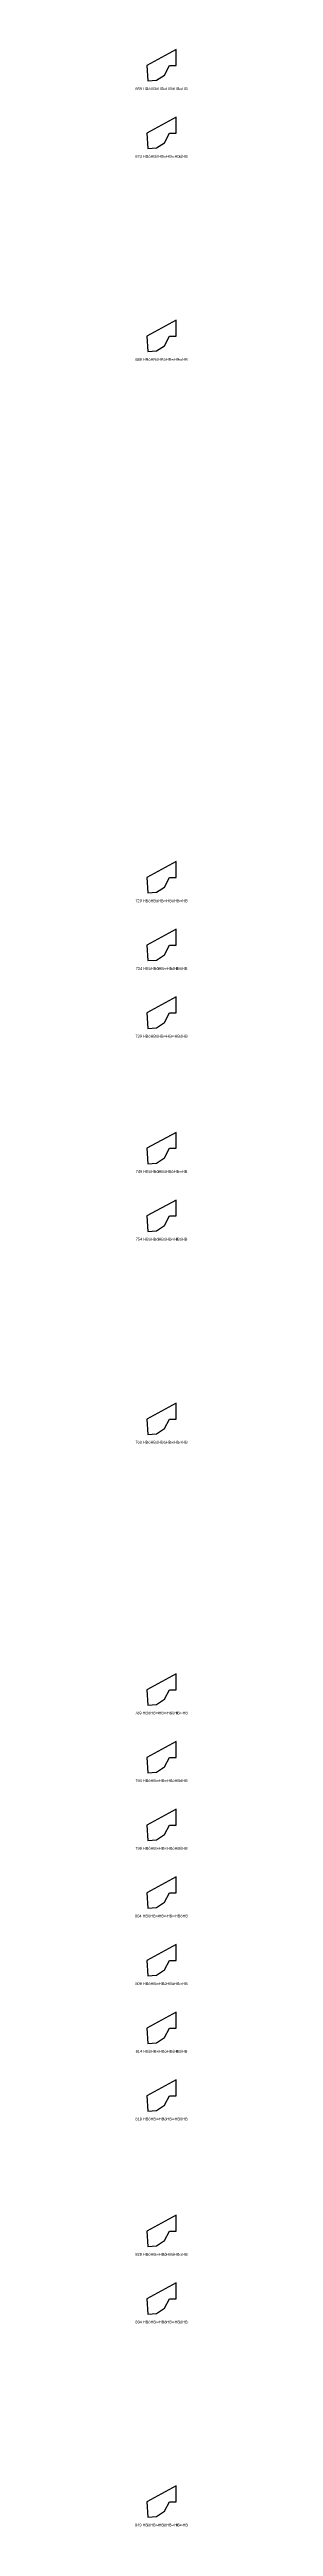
# Model space of a CAD drawing. Header units: millimetres. Extents: x 122552 to 1654769, y -10280102 to 62068.
# Drawn here: x 1343212 to 1363856, y -7548802 to -6573451 of the extents above; entities that cross this region are included whole.
import ezdxf
from ezdxf.enums import TextEntityAlignment as Align

# ---------------------------------------------------------------- set-up
doc = ezdxf.new("R2010")
doc.units = ezdxf.units.MM
doc.styles.add('Arial', font='arial_0.ttf')

msp = doc.modelspace()

# ---------------------------------------------------------------- linework, layer by layer
for points in [[(1356698, -6579739), (1359335, -6579739), (1359335, -6573451), (1347747, -6579739), (1348228, -6585798), (1351516, -6585537), (1354662, -6583492)], [(1356698, -6606388), (1359335, -6606388), (1359335, -6600100), (1347747, -6606388), (1348228, -6612446), (1351516, -6612186), (1354662, -6610141)], [(1356698, -6686334), (1359335, -6686334), (1359335, -6680046), (1347747, -6686334), (1348228, -6692392), (1351516, -6692132), (1354662, -6690087)], [(1356698, -6899523), (1359335, -6899523), (1359335, -6893235), (1347747, -6899523), (1348228, -6905582), (1351516, -6905321), (1354662, -6903276)], [(1356698, -6926172), (1359335, -6926172), (1359335, -6919884), (1347747, -6926172), (1348228, -6932230), (1351516, -6931970), (1354662, -6929925)], [(1356698, -6952821), (1359335, -6952821), (1359335, -6946532), (1347747, -6952821), (1348228, -6958879), (1351516, -6958618), (1354662, -6956573)], [(1356698, -7006118), (1359335, -7006118), (1359335, -6999830), (1347747, -7006118), (1348228, -7012176), (1351516, -7011916), (1354662, -7009871)], [(1356698, -7032767), (1359335, -7032767), (1359335, -7026478), (1347747, -7032767), (1348228, -7038825), (1351516, -7038564), (1354662, -7036519)], [(1356698, -7112713), (1359335, -7112713), (1359335, -7106424), (1347747, -7112713), (1348228, -7118771), (1351516, -7118510), (1354662, -7116465)], [(1356698, -7219307), (1359335, -7219307), (1359335, -7213019), (1347747, -7219307), (1348228, -7225366), (1351516, -7225105), (1354662, -7223060)], [(1356698, -7245956), (1359335, -7245956), (1359335, -7239668), (1347747, -7245956), (1348228, -7252014), (1351516, -7251754), (1354662, -7249709)], [(1356698, -7272605), (1359335, -7272605), (1359335, -7266316), (1347747, -7272605), (1348228, -7278663), (1351516, -7278402), (1354662, -7276357)], [(1356698, -7299253), (1359335, -7299253), (1359335, -7292965), (1347747, -7299253), (1348228, -7305312), (1351516, -7305051), (1354662, -7303006)], [(1356698, -7325902), (1359335, -7325902), (1359335, -7319614), (1347747, -7325902), (1348228, -7331960), (1351516, -7331700), (1354662, -7329655)], [(1356698, -7352551), (1359335, -7352551), (1359335, -7346262), (1347747, -7352551), (1348228, -7358609), (1351516, -7358348), (1354662, -7356303)], [(1356698, -7379199), (1359335, -7379199), (1359335, -7372911), (1347747, -7379199), (1348228, -7385258), (1351516, -7384997), (1354662, -7382952)], [(1356698, -7432497), (1359335, -7432497), (1359335, -7426208), (1347747, -7432497), (1348228, -7438555), (1351516, -7438294), (1354662, -7436249)], [(1356698, -7459145), (1359335, -7459145), (1359335, -7452857), (1347747, -7459145), (1348228, -7465204), (1351516, -7464943), (1354662, -7462898)], [(1356698, -7539091), (1359335, -7539091), (1359335, -7532803), (1347747, -7539091), (1348228, -7545150), (1351516, -7544889), (1354662, -7542844)]]:
    msp.add_lwpolyline(points, close=True)

# ---------------------------------------------------------------- texts
at = {"style": 'Arial'}
for s, p in [('669 HBòHBòHB∞HBóHB∞HB', (1353541, -6588884)), ('674 HBòHBòHB∞HB∞HBóHB', (1353541, -6615533)), ('689 HBòHBòHBóHB∞HB∞HB', (1353541, -6695479)), ('729 HBòHBóHB∞HBòHB∞HB', (1353541, -6908668)), ('734 HBòHBóHB∞HBóHBóHB', (1353541, -6935317)), ('739 HBòHBóHB∞HB∞HBòHB', (1353541, -6961966)), ('749 HBòHBóHBóHBóHB∞HB', (1353541, -7015263)), ('754 HBòHBóHBóHB∞HBóHB', (1353541, -7041912)), ('769 HBòHBóHBòHB∞HB∞HB', (1353541, -7121858)), ('789 HBòHB∞HB∞HBöHB∞HB', (1353541, -7228452)), ('794 HBòHB∞HB∞HBòHBóHB', (1353541, -7255101)), ('799 HBòHB∞HB∞HBóHBòHB', (1353541, -7281750)), ('804 HBòHB∞HB∞HB∞HBöHB', (1353541, -7308398)), ('809 HBòHB∞HBóHBòHB∞HB', (1353541, -7335047)), ('814 HBòHB∞HBóHBóHBóHB', (1353541, -7361696)), ('819 HBòHB∞HBóHB∞HBòHB', (1353541, -7388344)), ('829 HBòHB∞HBòHBóHB∞HB', (1353541, -7441642)), ('834 HBòHB∞HBòHB∞HBóHB', (1353541, -7468290)), ('849 HBòHB∞HBöHB∞HB∞HB', (1353541, -7548236))]:
    msp.add_text(s, height=1100, dxfattribs=at).set_placement(p, align=Align.MIDDLE_CENTER)

doc.saveas('drawing.dxf')
